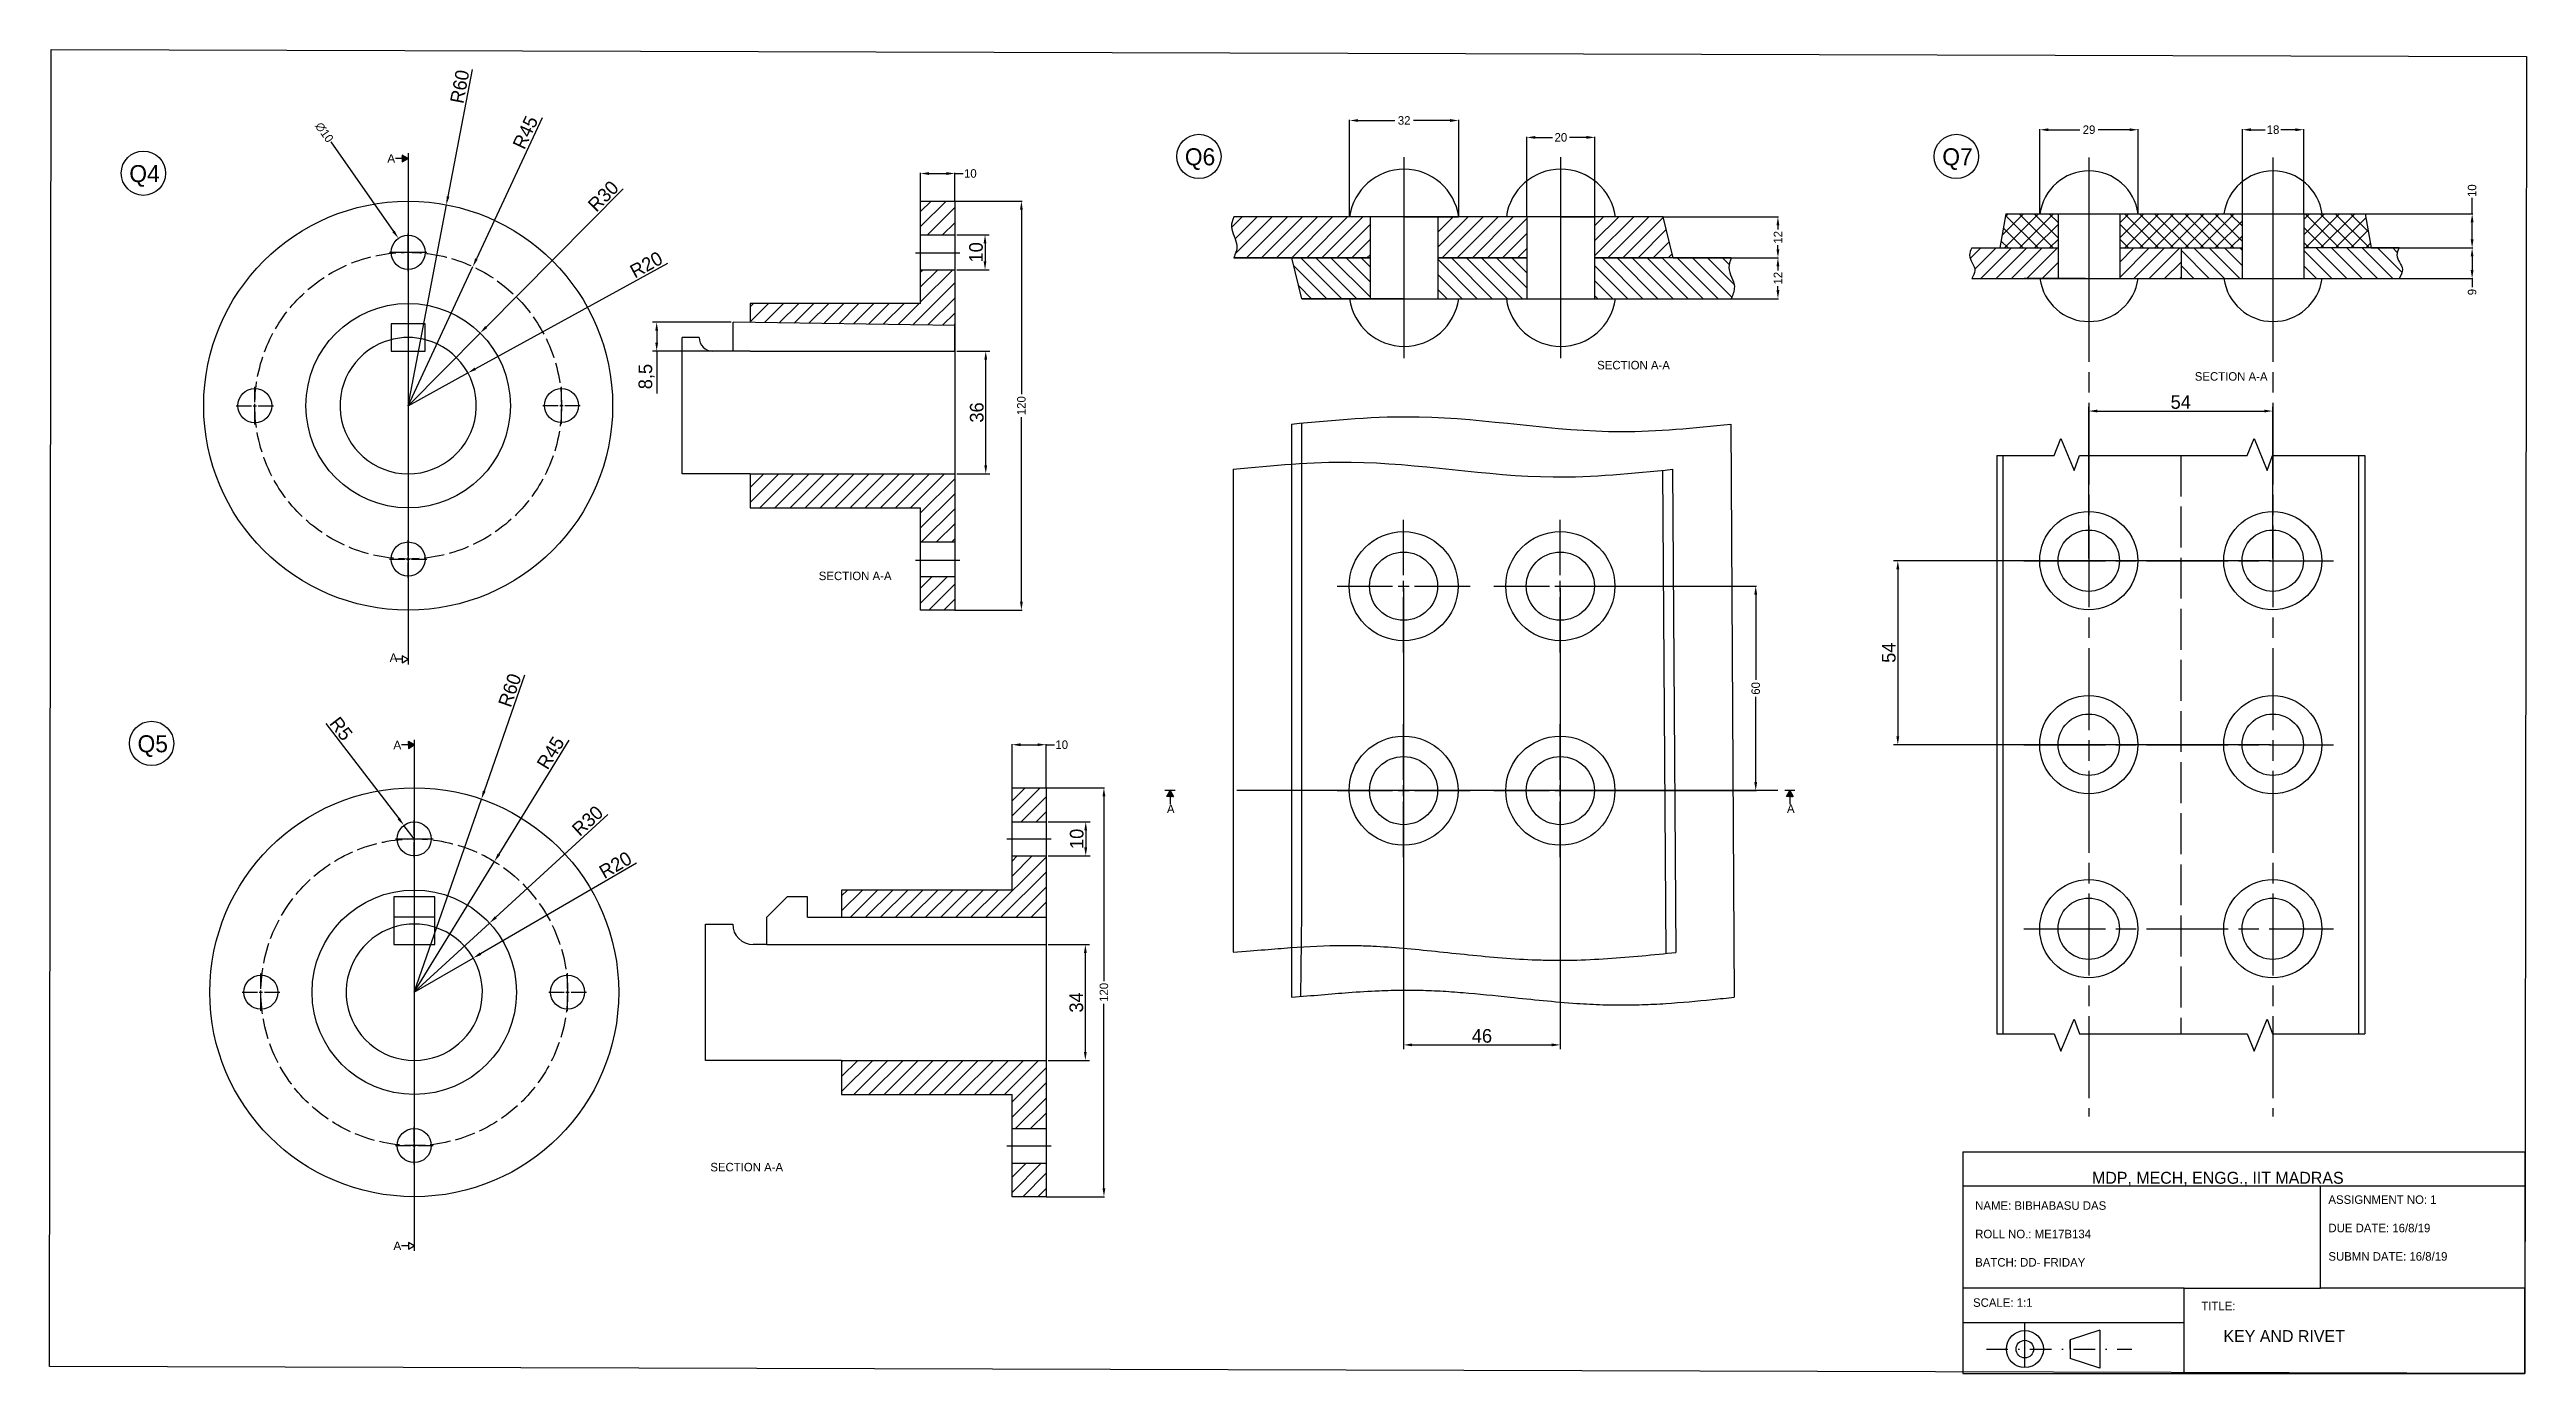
# Model space of a CAD drawing. Header units: millimetres. Extents: x -2626 to 3046, y -440 to 1628.
# Drawn here: x -1895 to -1168, y 421 to 809 of the extents above; entities that cross this region are included whole.
import ezdxf

# ---------------------------------------------------------------- set-up
doc = ezdxf.new("R2010")
doc.units = ezdxf.units.MM
for name, pattern in [('ACAD_ISO02W100', [15, 12, -3]), ('ACAD_ISO08W100', [36, 24, -3, 6, -3]), ('CENTER', [50.8, 31.75, -6.35, 6.35, -6.35]), ('DASHDOT2', [12.7, 6.35, -3.175, 0, -3.175]), ('HIDDEN', [9.525, 6.35, -3.175])]:
    doc.linetypes.add(name, pattern=pattern)
doc.dimstyles.new('ISO-25', dxfattribs={"dimtxt": 4, "dimasz": 2.5, "dimexe": 1.25, "dimexo": 0.625, "dimtad": 1, "dimtxsty": 'Standard', "dimcen": 2.5, "dimadec": 0, "dimazin": 0, "dimtfac": 1, "dimtmove": 0, "dimatfit": 3, "dimfxl": 1, "dimarcsym": 0})
doc.dimstyles.get("Standard").update_dxf_attribs({"dimtxt": 2.5, "dimasz": 2.5, "dimexe": 0.18, "dimexo": 0.0625, "dimtad": 0, "dimdec": 0, "dimzin": 0, "dimdsep": 46, "dimtxsty": 'Standard', "dimcen": 2.5, "dimclrd": 3, "dimclre": 3, "dimclrt": 4, "dimadec": 0, "dimazin": 0, "dimtfac": 1, "dimtdec": 0, "dimtofl": 0, "dimtmove": 0, "dimatfit": 3, "dimfxl": 1, "dimtolj": 1, "dimtzin": 0, "dimarcsym": 0})

msp = doc.modelspace()

# ---------------------------------------------------------------- texts
for s, p in [('SECTION A-A', (-1440.371, 715.281)), ('SECTION A-A', (-1264.972, 711.97)), ('SECTION A-A', (-1668.812, 653.446)), ('A', (-1794.743, 629.45)), ('A', (-1566.626, 585.094)), ('A', (-1384.656, 585.149)), ('SECTION A-A', (-1700.638, 479.952))]:
    msp.add_text(s, height=2.5).set_placement(p)
at = {"attachment_point": 1}
for s, width, gutter_width, heights, insert, char_height in [('{\\fArial|b0|i0|c0|p34;A}', 3.05421, 1, [2.635], (-1795.456, 778.426), 2.5), ('{\\fArial|b0|i0|c0|p34;A}', 3.05421, 1, [2.635], (-1793.667, 606.306), 2.5), ('MDP, MECH, ENGG., IIT MADRAS', 102.78584, 12.5, [0], (-1295.133, 479.822), 3.5), ('ASSIGNMENT NO: 1\\P\\PDUE DATE: 16/8/19\\P\\PSUBMN DATE: 16/8/19', 53.77146, 12.5, [0], (-1225.759, 472.918), 2.5), ('NAME: BIBHABASU DAS\\P\\PROLL NO.: ME17B134\\P\\PBATCH: DD- FRIDAY', 84.14448, 12.5, [0], (-1329.422, 471.175), 2.5), ('{\\fArial|b0|i0|c0|p34;A}', 3.05421, 1, [2.635], (-1793.667, 459.344), 2.5), ('SCALE: 1:1', 33.67892, 12.5, [0], (-1330.049, 442.705), 2.5), ('TITLE:\\P      \\P       {\\H1.4x;KEY AND RIVET}', 83.71223, 12.5, [0], (-1263.05, 441.704), 2.5)]:
    msp.add_mtext_dynamic_manual_height_columns(s, width=width, gutter_width=gutter_width, heights=heights, dxfattribs=dict(at, insert=insert, char_height=char_height))
at = {"color": 0, "char_height": 5, "attachment_point": 1}
for s, insert in [('Q6', (-1561.372, 780.17)), ('Q7', (-1339.073, 780.17)), ('Q4', (-1871.154, 775.236)), ('Q5', (-1868.737, 607.928))]:
    msp.add_mtext_dynamic_manual_height_columns(s, width=7.69771, gutter_width=1, heights=[0.219], dxfattribs=dict(at, insert=insert))

# ---------------------------------------------------------------- blocks, each defined once
blk = doc.blocks.new('*U319')
at = {"color": 0, "linetype": 'CENTER', "ltscale": 5, "transparency": 16777216}
blk.add_line((0, -25.6), (0, 25.6), dxfattribs=at)
blk = doc.blocks.new('*U320')
at = {"color": 0, "linetype": 'CENTER', "ltscale": 5, "transparency": 16777216}
blk.add_line((0, -25.6), (0, 25.6), dxfattribs=at)
blk = doc.blocks.new('*U321')
at = {"color": 0, "linetype": 'CENTER', "ltscale": 5, "transparency": 16777216}
for p, q in [((0, 3.2), (0, 19.5)), ((-19.5, 0), (-3.2, 0)), ((3.2, 0), (19.5, 0)), ((0, -19.5), (0, -3.2))]:
    blk.add_line(p, q, dxfattribs=at)
at = {"color": 0, "linetype": 'Continuous', "ltscale": 5, "transparency": 16777216}
for p, q in [((-1.6, 0), (1.6, 0)), ((0, -1.6), (0, 1.6))]:
    blk.add_line(p, q, dxfattribs=at)
blk = doc.blocks.new('*U322')
at = {"color": 0, "linetype": 'CENTER', "ltscale": 5, "transparency": 16777216}
for p, q in [((0, 3.2), (0, 19.5)), ((-19.5, 0), (-3.2, 0)), ((3.2, 0), (19.5, 0)), ((0, -19.5), (0, -3.2))]:
    blk.add_line(p, q, dxfattribs=at)
at = {"color": 0, "linetype": 'Continuous', "ltscale": 5, "transparency": 16777216}
for p, q in [((-1.6, 0), (1.6, 0)), ((0, -1.6), (0, 1.6))]:
    blk.add_line(p, q, dxfattribs=at)
blk = doc.blocks.new('*U323')
at = {"color": 0, "linetype": 'CENTER', "ltscale": 5, "transparency": 16777216}
for p, q in [((0, 3.2), (0, 19.5)), ((-19.5, 0), (-3.2, 0)), ((3.2, 0), (19.5, 0)), ((0, -19.5), (0, -3.2))]:
    blk.add_line(p, q, dxfattribs=at)
at = {"color": 0, "linetype": 'Continuous', "ltscale": 5, "transparency": 16777216}
for p, q in [((-1.6, 0), (1.6, 0)), ((0, -1.6), (0, 1.6))]:
    blk.add_line(p, q, dxfattribs=at)
blk = doc.blocks.new('*U324')
at = {"color": 0, "linetype": 'CENTER', "ltscale": 5, "transparency": 16777216}
for p, q in [((0, 3.2), (0, 19.5)), ((-19.5, 0), (-3.2, 0)), ((3.2, 0), (19.5, 0)), ((0, -19.5), (0, -3.2))]:
    blk.add_line(p, q, dxfattribs=at)
at = {"color": 0, "linetype": 'Continuous', "ltscale": 5, "transparency": 16777216}
for p, q in [((-1.6, 0), (1.6, 0)), ((0, -1.6), (0, 1.6))]:
    blk.add_line(p, q, dxfattribs=at)
blk = doc.blocks.new('*U325')
at = {"color": 0, "linetype": 'CENTER', "ltscale": 5, "transparency": 16777216}
blk.add_line((0, -29.5), (0, 29.5), dxfattribs=at)
blk = doc.blocks.new('*U326')
at = {"color": 0, "linetype": 'CENTER', "ltscale": 5, "transparency": 16777216}
blk.add_line((0, -29.5), (0, 29.5), dxfattribs=at)
blk = doc.blocks.new('*D360')
at = {"color": 3, "lineweight": -2, "transparency": 16777216}
for p, q in [((-1183.58, 760.93), (-1183.58, 765.65)), ((-1214.95, 760.93), (-1183.4, 760.93)), ((-1183.58, 753.43), (-1183.58, 758.43)), ((-1213.18, 750.93), (-1183.4, 750.93))]:
    blk.add_line(p, q, dxfattribs=at)
at = {"color": 3, "transparency": 16777216}
for points in [[(-1184, 758.43), (-1183.16, 758.43), (-1183.58, 760.93)], [(-1184, 753.43), (-1183.16, 753.43), (-1183.58, 750.93)]]:
    blk.add_solid(points, dxfattribs=at)
at = {"layer": 'Defpoints', "color": 0, "transparency": 16777216}
for p in [(-1215.01, 760.93), (-1213.24, 750.93), (-1183.58, 750.93)]:
    blk.add_point(p, dxfattribs=at)
at = {"color": 4, "transparency": 16777216, "insert": (-1183.58, 767.73), "char_height": 2.5, "attachment_point": 5, "rotation": 90}
blk.add_mtext('\\A1;10', dxfattribs=at)
blk = doc.blocks.new('*D361')
at = {"color": 3, "lineweight": -2, "transparency": 16777216}
for p, q in [((-1211.19, 750.93), (-1183.4, 750.93)), ((-1210.04, 741.93), (-1183.4, 741.93)), ((-1183.58, 748.43), (-1183.58, 744.43)), ((-1183.58, 741.93), (-1183.58, 739.43))]:
    blk.add_line(p, q, dxfattribs=at)
at = {"color": 3, "transparency": 16777216}
for points in [[(-1184, 748.43), (-1183.16, 748.43), (-1183.58, 750.93)], [(-1184, 744.43), (-1183.16, 744.43), (-1183.58, 741.93)]]:
    blk.add_solid(points, dxfattribs=at)
at = {"layer": 'Defpoints', "color": 0, "transparency": 16777216}
for p in [(-1211.25, 750.93), (-1210.1, 741.93), (-1183.58, 741.93)]:
    blk.add_point(p, dxfattribs=at)
at = {"color": 4, "transparency": 16777216, "insert": (-1183.58, 737.97), "char_height": 2.5, "attachment_point": 5, "rotation": 90}
blk.add_mtext('\\A1;9', dxfattribs=at)
blk = doc.blocks.new('*D362')
at = {"color": 3, "lineweight": -2, "transparency": 16777216}
for p, q in [((-1310.41, 761), (-1310.41, 785.79)), ((-1307.91, 785.61), (-1298.72, 785.61)), ((-1284.11, 785.61), (-1293.3, 785.61)), ((-1281.61, 761), (-1281.61, 785.79))]:
    blk.add_line(p, q, dxfattribs=at)
at = {"color": 3, "transparency": 16777216}
for points in [[(-1307.91, 786.03), (-1307.91, 785.19), (-1310.41, 785.61)], [(-1284.11, 786.03), (-1284.11, 785.19), (-1281.61, 785.61)]]:
    blk.add_solid(points, dxfattribs=at)
at = {"layer": 'Defpoints', "color": 0, "transparency": 16777216}
for p in [(-1281.61, 785.61), (-1310.41, 760.93), (-1281.61, 760.93)]:
    blk.add_point(p, dxfattribs=at)
at = {"color": 4, "transparency": 16777216, "insert": (-1296.01, 785.61), "char_height": 2.5, "attachment_point": 5}
blk.add_mtext('\\A1;29', dxfattribs=at)
blk = doc.blocks.new('*D363')
at = {"color": 3, "lineweight": -2, "transparency": 16777216}
for p, q in [((-1251.01, 761), (-1251.01, 785.79)), ((-1248.51, 785.61), (-1244.3, 785.61)), ((-1235.51, 785.61), (-1239.72, 785.61)), ((-1233.01, 761), (-1233.01, 785.79))]:
    blk.add_line(p, q, dxfattribs=at)
at = {"color": 3, "transparency": 16777216}
for points in [[(-1248.51, 786.03), (-1248.51, 785.19), (-1251.01, 785.61)], [(-1235.51, 786.03), (-1235.51, 785.19), (-1233.01, 785.61)]]:
    blk.add_solid(points, dxfattribs=at)
at = {"layer": 'Defpoints', "color": 0, "transparency": 16777216}
for p in [(-1233.01, 785.61), (-1251.01, 760.93), (-1233.01, 760.93)]:
    blk.add_point(p, dxfattribs=at)
at = {"color": 4, "transparency": 16777216, "insert": (-1242.01, 785.61), "char_height": 2.5, "attachment_point": 5}
blk.add_mtext('\\A1;18', dxfattribs=at)
blk = doc.blocks.new('*D365')
at = {"color": 3, "lineweight": -2, "transparency": 16777216}
for p, q in [((-1451.12, 651.68), (-1393.65, 651.68)), ((-1393.83, 649.18), (-1393.83, 624.18)), ((-1393.83, 594.18), (-1393.83, 619.18)), ((-1451.12, 591.68), (-1393.65, 591.68))]:
    blk.add_line(p, q, dxfattribs=at)
at = {"color": 3, "transparency": 16777216}
for points in [[(-1394.25, 649.18), (-1393.41, 649.18), (-1393.83, 651.68)], [(-1394.25, 594.18), (-1393.41, 594.18), (-1393.83, 591.68)]]:
    blk.add_solid(points, dxfattribs=at)
at = {"layer": 'Defpoints', "color": 0, "transparency": 16777216}
for p in [(-1451.18, 651.68), (-1451.18, 591.68), (-1393.83, 591.68)]:
    blk.add_point(p, dxfattribs=at)
at = {"transparency": 16777216, "insert": (-1393.83, 621.68), "char_height": 2.5, "attachment_point": 5, "rotation": 90}
blk.add_mtext('\\A1;60', dxfattribs=at)
blk = doc.blocks.new('*D366')
at = {"color": 3, "lineweight": -2, "transparency": 16777216}
for p, q in [((-1420.95, 760.04), (-1387.13, 760.04)), ((-1387.31, 757.54), (-1387.31, 756.33)), ((-1387.31, 750.54), (-1387.31, 751.75)), ((-1418.03, 748.04), (-1387.13, 748.04))]:
    blk.add_line(p, q, dxfattribs=at)
at = {"color": 3, "transparency": 16777216}
for points in [[(-1387.73, 757.54), (-1386.9, 757.54), (-1387.31, 760.04)], [(-1387.73, 750.54), (-1386.9, 750.54), (-1387.31, 748.04)]]:
    blk.add_solid(points, dxfattribs=at)
at = {"layer": 'Defpoints', "color": 0, "transparency": 16777216}
for p in [(-1421.01, 760.04), (-1418.09, 748.04), (-1387.31, 748.04)]:
    blk.add_point(p, dxfattribs=at)
at = {"color": 4, "transparency": 16777216, "insert": (-1387.31, 754.04), "char_height": 2.5, "attachment_point": 5, "rotation": 90}
blk.add_mtext('\\A1;12', dxfattribs=at)
blk = doc.blocks.new('*D367')
at = {"color": 3, "lineweight": -2, "transparency": 16777216}
for p, q in [((-1402.59, 748.04), (-1387.13, 748.04)), ((-1387.31, 745.54), (-1387.31, 744.33)), ((-1402.59, 736.04), (-1387.13, 736.04)), ((-1387.31, 738.54), (-1387.31, 739.75))]:
    blk.add_line(p, q, dxfattribs=at)
at = {"color": 3, "transparency": 16777216}
for points in [[(-1387.73, 745.54), (-1386.9, 745.54), (-1387.31, 748.04)], [(-1387.73, 738.54), (-1386.9, 738.54), (-1387.31, 736.04)]]:
    blk.add_solid(points, dxfattribs=at)
at = {"layer": 'Defpoints', "color": 0, "transparency": 16777216}
for p in [(-1402.65, 748.04), (-1387.31, 748.04), (-1402.65, 736.04)]:
    blk.add_point(p, dxfattribs=at)
at = {"color": 4, "transparency": 16777216, "insert": (-1387.31, 742.04), "char_height": 2.5, "attachment_point": 5, "rotation": 90}
blk.add_mtext('\\A1;12', dxfattribs=at)
blk = doc.blocks.new('*D368')
at = {"color": 3, "lineweight": -2, "transparency": 16777216}
for p, q in [((-1513.01, 760.1), (-1513.01, 788.5)), ((-1510.51, 788.32), (-1499.72, 788.32)), ((-1483.51, 788.32), (-1494.3, 788.32)), ((-1481.01, 760.1), (-1481.01, 788.5))]:
    blk.add_line(p, q, dxfattribs=at)
at = {"color": 3, "transparency": 16777216}
for points in [[(-1510.51, 788.74), (-1510.51, 787.9), (-1513.01, 788.32)], [(-1483.51, 788.74), (-1483.51, 787.9), (-1481.01, 788.32)]]:
    blk.add_solid(points, dxfattribs=at)
at = {"layer": 'Defpoints', "color": 0, "transparency": 16777216}
for p in [(-1481.01, 788.32), (-1513.01, 760.04), (-1481.01, 760.04)]:
    blk.add_point(p, dxfattribs=at)
at = {"color": 4, "transparency": 16777216, "insert": (-1497.01, 788.32), "char_height": 2.5, "attachment_point": 5}
blk.add_mtext('\\A1;32', dxfattribs=at)
blk = doc.blocks.new('*D369')
at = {"color": 3, "lineweight": -2, "transparency": 16777216}
for p, q in [((-1461.01, 760.1), (-1461.01, 783.54)), ((-1458.51, 783.36), (-1453.51, 783.36)), ((-1443.51, 783.36), (-1448.51, 783.36)), ((-1441.01, 760.1), (-1441.01, 783.54))]:
    blk.add_line(p, q, dxfattribs=at)
at = {"color": 3, "transparency": 16777216}
for points in [[(-1458.51, 783.78), (-1458.51, 782.94), (-1461.01, 783.36)], [(-1443.51, 783.78), (-1443.51, 782.94), (-1441.01, 783.36)]]:
    blk.add_solid(points, dxfattribs=at)
at = {"layer": 'Defpoints', "color": 0, "transparency": 16777216}
for p in [(-1441.01, 783.36), (-1461.01, 760.04), (-1441.01, 760.04)]:
    blk.add_point(p, dxfattribs=at)
at = {"color": 4, "transparency": 16777216, "insert": (-1451.01, 783.36), "char_height": 2.5, "attachment_point": 5}
blk.add_mtext('\\A1;20', dxfattribs=at)
blk = doc.blocks.new('*U281')
at = {"color": 0, "linetype": 'CENTER', "ltscale": 5, "transparency": 16777216}
blk.add_line((-6.5, 0), (6.5, 0), dxfattribs=at)
blk = doc.blocks.new('*U283')
at = {"color": 0, "linetype": 'CENTER', "ltscale": 5, "transparency": 16777216}
for p, q in [((-5.5, 0), (-1, 0)), ((0, 1), (0, 5.5)), ((1, 0), (5.5, 0)), ((0, -5.5), (0, -1))]:
    blk.add_line(p, q, dxfattribs=at)
at = {"color": 0, "linetype": 'Continuous', "ltscale": 5, "transparency": 16777216}
for p, q in [((-0.5, 0), (0.5, 0)), ((0, -0.5), (0, 0.5))]:
    blk.add_line(p, q, dxfattribs=at)
blk = doc.blocks.new('*U284')
at = {"color": 0, "linetype": 'CENTER', "ltscale": 5, "transparency": 16777216}
for p, q in [((-5.5, 0), (-1, 0)), ((0, 1), (0, 5.5)), ((1, 0), (5.5, 0)), ((0, -5.5), (0, -1))]:
    blk.add_line(p, q, dxfattribs=at)
at = {"color": 0, "linetype": 'Continuous', "ltscale": 5, "transparency": 16777216}
for p, q in [((-0.5, 0), (0.5, 0)), ((0, -0.5), (0, 0.5))]:
    blk.add_line(p, q, dxfattribs=at)
blk = doc.blocks.new('*U285')
at = {"color": 0, "linetype": 'CENTER', "ltscale": 5, "transparency": 16777216}
for p, q in [((-5.5, 0), (-1, 0)), ((0, 1), (0, 5.5)), ((1, 0), (5.5, 0)), ((0, -5.5), (0, -1))]:
    blk.add_line(p, q, dxfattribs=at)
at = {"color": 0, "linetype": 'Continuous', "ltscale": 5, "transparency": 16777216}
for p, q in [((-0.5, 0), (0.5, 0)), ((0, -0.5), (0, 0.5))]:
    blk.add_line(p, q, dxfattribs=at)
blk = doc.blocks.new('*U286')
at = {"color": 0, "linetype": 'CENTER', "ltscale": 5, "transparency": 16777216}
for p, q in [((-5.5, 0), (-1, 0)), ((0, 1), (0, 5.5)), ((1, 0), (5.5, 0)), ((0, -5.5), (0, -1))]:
    blk.add_line(p, q, dxfattribs=at)
at = {"color": 0, "linetype": 'Continuous', "ltscale": 5, "transparency": 16777216}
for p, q in [((-0.5, 0), (0.5, 0)), ((0, -0.5), (0, 0.5))]:
    blk.add_line(p, q, dxfattribs=at)
blk = doc.blocks.new('*U287')
at = {"color": 0, "linetype": 'CENTER', "ltscale": 5, "transparency": 16777216}
blk.add_line((-6.5, 0), (6.5, 0), dxfattribs=at)
blk = doc.blocks.new('*U288')
at = {"color": 0, "linetype": 'CENTER', "ltscale": 5, "transparency": 16777216}
for p, q in [((-5.5, 0), (-1, 0)), ((0, 1), (0, 5.5)), ((1, 0), (5.5, 0)), ((0, -5.5), (0, -1))]:
    blk.add_line(p, q, dxfattribs=at)
at = {"color": 0, "linetype": 'Continuous', "ltscale": 5, "transparency": 16777216}
for p, q in [((-0.5, 0), (0.5, 0)), ((0, -0.5), (0, 0.5))]:
    blk.add_line(p, q, dxfattribs=at)
blk = doc.blocks.new('*U289')
at = {"color": 0, "linetype": 'CENTER', "ltscale": 5, "transparency": 16777216}
for p, q in [((-5.5, 0), (-1, 0)), ((0, 1), (0, 5.5)), ((1, 0), (5.5, 0)), ((0, -5.5), (0, -1))]:
    blk.add_line(p, q, dxfattribs=at)
at = {"color": 0, "linetype": 'Continuous', "ltscale": 5, "transparency": 16777216}
for p, q in [((-0.5, 0), (0.5, 0)), ((0, -0.5), (0, 0.5))]:
    blk.add_line(p, q, dxfattribs=at)
blk = doc.blocks.new('*U290')
at = {"color": 0, "linetype": 'CENTER', "ltscale": 5, "transparency": 16777216}
for p, q in [((-5.5, 0), (-1, 0)), ((0, 1), (0, 5.5)), ((1, 0), (5.5, 0)), ((0, -5.5), (0, -1))]:
    blk.add_line(p, q, dxfattribs=at)
at = {"color": 0, "linetype": 'Continuous', "ltscale": 5, "transparency": 16777216}
for p, q in [((-0.5, 0), (0.5, 0)), ((0, -0.5), (0, 0.5))]:
    blk.add_line(p, q, dxfattribs=at)
blk = doc.blocks.new('*U293')
at = {"color": 0, "linetype": 'CENTER', "ltscale": 5, "transparency": 16777216}
for p, q in [((-5.5, 0), (-1, 0)), ((0, 1), (0, 5.5)), ((1, 0), (5.5, 0)), ((0, -5.5), (0, -1))]:
    blk.add_line(p, q, dxfattribs=at)
at = {"color": 0, "linetype": 'Continuous', "ltscale": 5, "transparency": 16777216}
for p, q in [((-0.5, 0), (0.5, 0)), ((0, -0.5), (0, 0.5))]:
    blk.add_line(p, q, dxfattribs=at)
blk = doc.blocks.new('*U294')
at = {"color": 0, "linetype": 'CENTER', "ltscale": 5, "transparency": 16777216}
blk.add_line((-6.5, 0), (6.5, 0), dxfattribs=at)
blk = doc.blocks.new('*U295')
at = {"color": 0, "linetype": 'CENTER', "ltscale": 5, "transparency": 16777216}
blk.add_line((-6.5, 0), (6.5, 0), dxfattribs=at)
blk = doc.blocks.new('*D386')
at = {"color": 3, "lineweight": -2, "transparency": 16777216}
for p, q in [((-1812.02, 782.11), (-1793.61, 755.79)), ((-1791.82, 749.64), (-1786.82, 749.64)), ((-1789.32, 747.14), (-1789.32, 752.14))]:
    blk.add_line(p, q, dxfattribs=at)
at = {"color": 3, "transparency": 16777216}
blk.add_solid([(-1793.27, 756.02), (-1793.95, 755.55), (-1792.18, 753.74)], dxfattribs=at)
at = {"layer": 'Defpoints', "color": 0, "transparency": 16777216}
for p in [(-1792.18, 753.74), (-1786.45, 745.54)]:
    blk.add_point(p, dxfattribs=at)
at = {"transparency": 16777216, "insert": (-1813.93, 784.84), "char_height": 2.5, "attachment_point": 5, "rotation": 304.95508}
blk.add_mtext('\\A1;∅10', dxfattribs=at)
blk = doc.blocks.new('*D391')
at = {"color": 3, "lineweight": -2, "transparency": 16777216}
for p, q in [((-1628.85, 764.64), (-1609.16, 764.64)), ((-1609.34, 762.14), (-1609.34, 707.97)), ((-1609.34, 647.14), (-1609.34, 701.31)), ((-1628.85, 644.64), (-1609.16, 644.64))]:
    blk.add_line(p, q, dxfattribs=at)
at = {"color": 3, "transparency": 16777216}
for points in [[(-1609.76, 762.14), (-1608.93, 762.14), (-1609.34, 764.64)], [(-1609.76, 647.14), (-1608.93, 647.14), (-1609.34, 644.64)]]:
    blk.add_solid(points, dxfattribs=at)
at = {"layer": 'Defpoints', "color": 0, "transparency": 16777216}
for p in [(-1628.92, 764.64), (-1628.92, 644.64), (-1609.34, 644.64)]:
    blk.add_point(p, dxfattribs=at)
at = {"transparency": 16777216, "insert": (-1609.34, 704.64), "char_height": 2.5, "attachment_point": 5, "rotation": 90}
blk.add_mtext('\\A1;120', dxfattribs=at)
blk = doc.blocks.new('*D392')
at = {"color": 3, "lineweight": -2, "transparency": 16777216}
for p, q in [((-1638.92, 764.7), (-1638.92, 772.94)), ((-1636.42, 772.76), (-1631.42, 772.76)), ((-1628.92, 764.7), (-1628.92, 772.94)), ((-1628.92, 772.76), (-1626.42, 772.76))]:
    blk.add_line(p, q, dxfattribs=at)
at = {"color": 3, "transparency": 16777216}
for points in [[(-1636.42, 773.18), (-1636.42, 772.34), (-1638.92, 772.76)], [(-1631.42, 773.18), (-1631.42, 772.34), (-1628.92, 772.76)]]:
    blk.add_solid(points, dxfattribs=at)
at = {"layer": 'Defpoints', "color": 0, "transparency": 16777216}
for p in [(-1628.92, 772.76), (-1638.92, 764.64), (-1628.92, 764.64)]:
    blk.add_point(p, dxfattribs=at)
at = {"transparency": 16777216, "insert": (-1624.33, 772.76), "char_height": 2.5, "attachment_point": 5}
blk.add_mtext('\\A1;10', dxfattribs=at)
blk = doc.blocks.new('*D393')
at = {"color": 3, "lineweight": -2, "transparency": 16777216}
for p, q in [((-1602.03, 592.52), (-1584.94, 592.52)), ((-1585.12, 590.02), (-1585.12, 535.81)), ((-1585.12, 475.02), (-1585.12, 529.14)), ((-1602.03, 472.52), (-1584.94, 472.52))]:
    blk.add_line(p, q, dxfattribs=at)
at = {"color": 3, "transparency": 16777216}
for points in [[(-1585.54, 590.02), (-1584.71, 590.02), (-1585.12, 592.52)], [(-1585.54, 475.02), (-1584.71, 475.02), (-1585.12, 472.52)]]:
    blk.add_solid(points, dxfattribs=at)
at = {"layer": 'Defpoints', "color": 0, "transparency": 16777216}
for p in [(-1602.1, 592.52), (-1602.1, 472.52), (-1585.12, 472.52)]:
    blk.add_point(p, dxfattribs=at)
at = {"transparency": 16777216, "insert": (-1585.12, 532.47), "char_height": 2.5, "attachment_point": 5, "rotation": 90}
blk.add_mtext('\\A1;120', dxfattribs=at)
blk = doc.blocks.new('*D394')
at = {"color": 3, "lineweight": -2, "transparency": 16777216}
for p, q in [((-1612.1, 592.58), (-1612.1, 605.33)), ((-1609.6, 605.15), (-1604.6, 605.15)), ((-1602.1, 592.58), (-1602.1, 605.33)), ((-1602.1, 605.15), (-1599.6, 605.15))]:
    blk.add_line(p, q, dxfattribs=at)
at = {"color": 3, "transparency": 16777216}
for points in [[(-1609.6, 605.57), (-1609.6, 604.74), (-1612.1, 605.15)], [(-1604.6, 605.57), (-1604.6, 604.74), (-1602.1, 605.15)]]:
    blk.add_solid(points, dxfattribs=at)
at = {"layer": 'Defpoints', "color": 0, "transparency": 16777216}
for p in [(-1602.1, 605.15), (-1612.1, 592.52), (-1602.1, 592.52)]:
    blk.add_point(p, dxfattribs=at)
at = {"transparency": 16777216, "insert": (-1597.51, 605.15), "char_height": 2.5, "attachment_point": 5}
blk.add_mtext('\\A1;10', dxfattribs=at)
blk = doc.blocks.new('*D436')
at = {"color": 0, "lineweight": -2, "transparency": 16777216}
for p, q in [((-1713.23, 746.4), (-1769.59, 715.46)), ((-1789.32, 704.64), (-1771.78, 714.26))]:
    blk.add_line(p, q, dxfattribs=at)
at = {"color": 0, "transparency": 16777216}
blk.add_solid([(-1769.79, 715.83), (-1769.39, 715.1), (-1771.78, 714.26)], dxfattribs=at)
at = {"layer": 'Defpoints', "color": 0, "transparency": 16777216}
for p in [(-1771.78, 714.26), (-1789.32, 704.64)]:
    blk.add_point(p, dxfattribs=at)
at = {"color": 0, "transparency": 16777216, "insert": (-1719.43, 745.99), "char_height": 4, "attachment_point": 5, "rotation": 28.75921}
blk.add_mtext('R20', dxfattribs=at)
blk = doc.blocks.new('*D437')
at = {"color": 0, "lineweight": -2, "transparency": 16777216}
for p, q in [((-1726.23, 768.26), (-1766.43, 727.72)), ((-1789.32, 704.64), (-1768.19, 725.94))]:
    blk.add_line(p, q, dxfattribs=at)
at = {"color": 0, "transparency": 16777216}
blk.add_solid([(-1766.73, 728.01), (-1766.14, 727.42), (-1768.19, 725.94)], dxfattribs=at)
at = {"layer": 'Defpoints', "color": 0, "transparency": 16777216}
for p in [(-1768.19, 725.94), (-1789.32, 704.64)]:
    blk.add_point(p, dxfattribs=at)
at = {"color": 0, "transparency": 16777216, "insert": (-1732.05, 766.12), "char_height": 4, "attachment_point": 5, "rotation": 45.24268}
blk.add_mtext('R30', dxfattribs=at)
blk = doc.blocks.new('*D438')
at = {"color": 0, "lineweight": -2, "transparency": 16777216}
for p, q in [((-1750.03, 789.11), (-1769.29, 747.71)), ((-1789.32, 704.64), (-1770.34, 745.44))]:
    blk.add_line(p, q, dxfattribs=at)
at = {"color": 0, "transparency": 16777216}
blk.add_solid([(-1769.66, 747.88), (-1768.91, 747.53), (-1770.34, 745.44)], dxfattribs=at)
at = {"layer": 'Defpoints', "color": 0, "transparency": 16777216}
for p in [(-1770.34, 745.44), (-1789.32, 704.64)]:
    blk.add_point(p, dxfattribs=at)
at = {"color": 0, "transparency": 16777216, "insert": (-1754.92, 784.82), "char_height": 4, "attachment_point": 5, "rotation": 65.05917}
blk.add_mtext('R45', dxfattribs=at)
blk = doc.blocks.new('*D439')
at = {"color": 0, "lineweight": -2, "transparency": 16777216}
for p, q in [((-1770.54, 803.3), (-1777.63, 766.04)), ((-1789.32, 704.64), (-1778.1, 763.58))]:
    blk.add_line(p, q, dxfattribs=at)
at = {"color": 0, "transparency": 16777216}
blk.add_solid([(-1778.04, 766.11), (-1777.22, 765.96), (-1778.1, 763.58)], dxfattribs=at)
at = {"layer": 'Defpoints', "color": 0, "transparency": 16777216}
for p in [(-1778.1, 763.58), (-1789.32, 704.64)]:
    blk.add_point(p, dxfattribs=at)
at = {"color": 0, "transparency": 16777216, "insert": (-1774.17, 798.26), "char_height": 4, "attachment_point": 5, "rotation": 79.22224}
blk.add_mtext('R60', dxfattribs=at)
blk = doc.blocks.new('*D440')
at = {"color": 0, "lineweight": -2, "transparency": 16777216}
for p, q in [((-1628.29, 754.76), (-1618.77, 754.76)), ((-1620.02, 752.26), (-1620.02, 747.02)), ((-1628.29, 744.52), (-1618.77, 744.52))]:
    blk.add_line(p, q, dxfattribs=at)
at = {"color": 0, "transparency": 16777216}
for points in [[(-1620.44, 752.26), (-1619.61, 752.26), (-1620.02, 754.76)], [(-1620.44, 747.02), (-1619.61, 747.02), (-1620.02, 744.52)]]:
    blk.add_solid(points, dxfattribs=at)
at = {"layer": 'Defpoints', "color": 0, "transparency": 16777216}
for p in [(-1628.92, 754.76), (-1628.92, 744.52), (-1620.02, 744.52)]:
    blk.add_point(p, dxfattribs=at)
at = {"color": 0, "transparency": 16777216, "insert": (-1622.65, 749.64), "char_height": 4, "attachment_point": 5, "rotation": 90}
blk.add_mtext('10', dxfattribs=at)
blk = doc.blocks.new('*D441')
at = {"color": 0, "lineweight": -2, "transparency": 16777216}
for p, q in [((-1628.29, 720.64), (-1618.56, 720.64)), ((-1619.81, 687.14), (-1619.81, 718.14)), ((-1628.29, 684.64), (-1618.56, 684.64))]:
    blk.add_line(p, q, dxfattribs=at)
at = {"color": 0, "transparency": 16777216}
for points in [[(-1620.22, 718.14), (-1619.39, 718.14), (-1619.81, 720.64)], [(-1620.22, 687.14), (-1619.39, 687.14), (-1619.81, 684.64)]]:
    blk.add_solid(points, dxfattribs=at)
at = {"layer": 'Defpoints', "color": 0, "transparency": 16777216}
for p in [(-1628.92, 720.64), (-1619.81, 720.64), (-1628.92, 684.64)]:
    blk.add_point(p, dxfattribs=at)
at = {"color": 0, "transparency": 16777216, "insert": (-1622.43, 702.64), "char_height": 4, "attachment_point": 5, "rotation": 90}
blk.add_mtext('36', dxfattribs=at)
blk = doc.blocks.new('*D442')
at = {"color": 0, "lineweight": -2, "transparency": 16777216}
for p, q in [((-1694.54, 729.14), (-1717.63, 729.14)), ((-1694.54, 720.64), (-1717.63, 720.64)), ((-1716.38, 726.64), (-1716.38, 723.14)), ((-1716.38, 720.64), (-1716.38, 708.22))]:
    blk.add_line(p, q, dxfattribs=at)
at = {"color": 0, "transparency": 16777216}
for points in [[(-1716.8, 726.64), (-1715.96, 726.64), (-1716.38, 729.14)], [(-1716.8, 723.14), (-1715.96, 723.14), (-1716.38, 720.64)]]:
    blk.add_solid(points, dxfattribs=at)
at = {"layer": 'Defpoints', "color": 0, "transparency": 16777216}
for p in [(-1693.92, 729.14), (-1716.38, 720.64), (-1693.92, 720.64)]:
    blk.add_point(p, dxfattribs=at)
at = {"color": 0, "transparency": 16777216, "insert": (-1719.34, 713.18), "char_height": 4, "attachment_point": 5, "rotation": 90}
blk.add_mtext('8,5', dxfattribs=at)
blk = doc.blocks.new('*D443')
at = {"color": 0, "lineweight": -2, "transparency": 16777216}
for p, q in [((-1755.16, 625.59), (-1767, 591.55)), ((-1787.53, 532.52), (-1767.82, 589.19))]:
    blk.add_line(p, q, dxfattribs=at)
at = {"color": 0, "transparency": 16777216}
blk.add_solid([(-1767.39, 591.69), (-1766.6, 591.41), (-1767.82, 589.19)], dxfattribs=at)
at = {"layer": 'Defpoints', "color": 0, "transparency": 16777216}
for p in [(-1767.82, 589.19), (-1787.53, 532.52)]:
    blk.add_point(p, dxfattribs=at)
at = {"color": 0, "transparency": 16777216, "insert": (-1759.48, 621.14), "char_height": 4, "attachment_point": 5, "rotation": 70.82297}
blk.add_mtext('R60', dxfattribs=at)
blk = doc.blocks.new('*D444')
at = {"color": 0, "lineweight": -2, "transparency": 16777216}
for p, q in [((-1742.17, 606.46), (-1762.69, 573.01)), ((-1787.53, 532.52), (-1764, 570.88))]:
    blk.add_line(p, q, dxfattribs=at)
at = {"color": 0, "transparency": 16777216}
blk.add_solid([(-1763.04, 573.23), (-1762.33, 572.79), (-1764, 570.88)], dxfattribs=at)
at = {"layer": 'Defpoints', "color": 0, "transparency": 16777216}
for p in [(-1764, 570.88), (-1787.53, 532.52)]:
    blk.add_point(p, dxfattribs=at)
at = {"color": 0, "transparency": 16777216, "insert": (-1747.52, 602.75), "char_height": 4, "attachment_point": 5, "rotation": 58.47335}
blk.add_mtext('R45', dxfattribs=at)
blk = doc.blocks.new('*D445')
at = {"color": 0, "lineweight": -2, "transparency": 16777216}
for p, q in [((-1730.75, 584.69), (-1763.6, 554.51)), ((-1787.53, 532.52), (-1765.44, 552.82))]:
    blk.add_line(p, q, dxfattribs=at)
at = {"color": 0, "transparency": 16777216}
blk.add_solid([(-1763.88, 554.82), (-1763.32, 554.2), (-1765.44, 552.82)], dxfattribs=at)
at = {"layer": 'Defpoints', "color": 0, "transparency": 16777216}
for p in [(-1765.44, 552.82), (-1787.53, 532.52)]:
    blk.add_point(p, dxfattribs=at)
at = {"color": 0, "transparency": 16777216, "insert": (-1736.67, 582.82), "char_height": 4, "attachment_point": 5, "rotation": 42.58219}
blk.add_mtext('R30', dxfattribs=at)
blk = doc.blocks.new('*D446')
at = {"color": 0, "lineweight": -2, "transparency": 16777216}
for p, q in [((-1722.31, 570.4), (-1768.07, 543.82)), ((-1787.53, 532.52), (-1770.23, 542.56))]:
    blk.add_line(p, q, dxfattribs=at)
at = {"color": 0, "transparency": 16777216}
blk.add_solid([(-1768.28, 544.18), (-1767.86, 543.46), (-1770.23, 542.56)], dxfattribs=at)
at = {"layer": 'Defpoints', "color": 0, "transparency": 16777216}
for p in [(-1770.23, 542.56), (-1787.53, 532.52)]:
    blk.add_point(p, dxfattribs=at)
at = {"color": 0, "transparency": 16777216, "insert": (-1728.49, 569.85), "char_height": 4, "attachment_point": 5, "rotation": 30.1506}
blk.add_mtext('R20', dxfattribs=at)
blk = doc.blocks.new('*D447')
at = {"color": 0, "lineweight": -2, "transparency": 16777216}
for p, q in [((-1813.49, 611.39), (-1792.09, 583.47)), ((-1787.53, 577.52), (-1790.57, 581.49))]:
    blk.add_line(p, q, dxfattribs=at)
at = {"color": 0, "transparency": 16777216}
blk.add_solid([(-1791.76, 583.72), (-1792.42, 583.22), (-1790.57, 581.49)], dxfattribs=at)
at = {"layer": 'Defpoints', "color": 0, "transparency": 16777216}
for p in [(-1790.57, 581.49), (-1787.53, 577.52)]:
    blk.add_point(p, dxfattribs=at)
at = {"color": 0, "transparency": 16777216, "insert": (-1809, 609.85), "char_height": 4, "attachment_point": 5, "rotation": 307.47082}
blk.add_mtext('R5', dxfattribs=at)
blk = doc.blocks.new('*D448')
at = {"color": 0, "lineweight": -2, "transparency": 16777216}
for p, q in [((-1601.47, 582.52), (-1589.21, 582.52)), ((-1590.46, 580.02), (-1590.46, 575.02)), ((-1601.47, 572.52), (-1589.21, 572.52))]:
    blk.add_line(p, q, dxfattribs=at)
at = {"color": 0, "transparency": 16777216}
for points in [[(-1590.88, 580.02), (-1590.05, 580.02), (-1590.46, 582.52)], [(-1590.88, 575.02), (-1590.05, 575.02), (-1590.46, 572.52)]]:
    blk.add_solid(points, dxfattribs=at)
at = {"layer": 'Defpoints', "color": 0, "transparency": 16777216}
for p in [(-1602.1, 582.52), (-1602.1, 572.52), (-1590.46, 572.52)]:
    blk.add_point(p, dxfattribs=at)
at = {"color": 0, "transparency": 16777216, "insert": (-1593.09, 577.52), "char_height": 4, "attachment_point": 5, "rotation": 90}
blk.add_mtext('10', dxfattribs=at)
blk = doc.blocks.new('*D449')
at = {"color": 0, "lineweight": -2, "transparency": 16777216}
for p, q in [((-1601.47, 546.52), (-1589.33, 546.52)), ((-1590.58, 544.02), (-1590.58, 515.02)), ((-1601.47, 512.52), (-1589.33, 512.52))]:
    blk.add_line(p, q, dxfattribs=at)
at = {"color": 0, "transparency": 16777216}
for points in [[(-1590.99, 544.02), (-1590.16, 544.02), (-1590.58, 546.52)], [(-1590.99, 515.02), (-1590.16, 515.02), (-1590.58, 512.52)]]:
    blk.add_solid(points, dxfattribs=at)
at = {"layer": 'Defpoints', "color": 0, "transparency": 16777216}
for p in [(-1602.1, 546.52), (-1602.1, 512.52), (-1590.58, 512.52)]:
    blk.add_point(p, dxfattribs=at)
at = {"color": 0, "transparency": 16777216, "insert": (-1593.2, 529.52), "char_height": 4, "attachment_point": 5, "rotation": 90}
blk.add_mtext('34', dxfattribs=at)
blk = doc.blocks.new('*D455')
at = {"color": 0, "lineweight": -2, "transparency": 16777216}
for p, q in [((-1242.72, 659.15), (-1353.38, 659.15)), ((-1352.13, 656.65), (-1352.13, 607.65)), ((-1242.72, 605.15), (-1353.38, 605.15))]:
    blk.add_line(p, q, dxfattribs=at)
at = {"color": 0, "transparency": 16777216}
for points in [[(-1352.55, 656.65), (-1351.71, 656.65), (-1352.13, 659.15)], [(-1352.55, 607.65), (-1351.71, 607.65), (-1352.13, 605.15)]]:
    blk.add_solid(points, dxfattribs=at)
at = {"layer": 'Defpoints', "color": 0, "transparency": 16777216}
for p in [(-1242.09, 659.15), (-1352.13, 605.15), (-1242.09, 605.15)]:
    blk.add_point(p, dxfattribs=at)
at = {"color": 0, "transparency": 16777216, "insert": (-1354.76, 632.15), "char_height": 4, "attachment_point": 5, "rotation": 90}
blk.add_mtext('54', dxfattribs=at)
blk = doc.blocks.new('*D456')
at = {"color": 0, "lineweight": -2, "transparency": 16777216}
for p, q in [((-1296.09, 659.78), (-1296.09, 704.31)), ((-1293.59, 703.06), (-1244.59, 703.06)), ((-1242.09, 659.78), (-1242.09, 704.31))]:
    blk.add_line(p, q, dxfattribs=at)
at = {"color": 0, "transparency": 16777216}
for points in [[(-1293.59, 703.48), (-1293.59, 702.65), (-1296.09, 703.06)], [(-1244.59, 703.48), (-1244.59, 702.65), (-1242.09, 703.06)]]:
    blk.add_solid(points, dxfattribs=at)
at = {"layer": 'Defpoints', "color": 0, "transparency": 16777216}
for p in [(-1242.09, 703.06), (-1296.09, 659.15), (-1242.09, 659.15)]:
    blk.add_point(p, dxfattribs=at)
at = {"color": 0, "transparency": 16777216, "insert": (-1269.09, 705.69), "char_height": 4, "attachment_point": 5}
blk.add_mtext('54', dxfattribs=at)
blk = doc.blocks.new('*D457')
at = {"color": 0, "lineweight": -2, "transparency": 16777216}
for p, q in [((-1497.18, 651.06), (-1497.18, 515.82)), ((-1451.18, 651.06), (-1451.18, 515.82)), ((-1494.68, 517.07), (-1453.68, 517.07))]:
    blk.add_line(p, q, dxfattribs=at)
at = {"color": 0, "transparency": 16777216}
for points in [[(-1494.68, 517.48), (-1494.68, 516.65), (-1497.18, 517.07)], [(-1453.68, 517.48), (-1453.68, 516.65), (-1451.18, 517.07)]]:
    blk.add_solid(points, dxfattribs=at)
at = {"layer": 'Defpoints', "color": 0, "transparency": 16777216}
for p in [(-1497.18, 651.68), (-1451.18, 651.68), (-1451.18, 517.07)]:
    blk.add_point(p, dxfattribs=at)
at = {"color": 0, "transparency": 16777216, "insert": (-1474.18, 519.69), "char_height": 4, "attachment_point": 5}
blk.add_mtext('46', dxfattribs=at)

# ---------------------------------------------------------------- dimensions: what is measured, and where the dimension line sits
at = {"color": 3}
for center, mpoint, picture, middle in [((-1789.316, 704.639), (-1778.096, 763.581), '*D439', (-1771.587, 797.772)), ((-1789.316, 704.639), (-1770.34, 745.442), '*D438', (-1752.544, 783.709)), ((-1789.316, 704.639), (-1768.192, 725.942), '*D437', (-1730.189, 764.268)), ((-1789.316, 704.639), (-1771.783, 714.262), '*D436', (-1718.164, 743.689)), ((-1787.527, 532.519), (-1767.818, 589.189), '*D443', (-1757.005, 620.279)), ((-1787.527, 577.519), (-1790.569, 581.487), '*D447', (-1811.084, 608.251)), ((-1787.527, 532.519), (-1763.997, 570.877), '*D444', (-1745.284, 601.382)), ((-1787.527, 532.519), (-1765.438, 552.818), '*D445', (-1734.895, 580.887)), ((-1787.527, 532.519), (-1770.233, 542.564), '*D446', (-1727.169, 567.578))]:
    dim = msp.add_radius_dim(center=center, mpoint=mpoint, dimstyle='ISO-25', dxfattribs=at)
    dim.commit()
    dim.dimension.update_dxf_attribs({"geometry": picture, "text_midpoint": middle, "dimtype": 164})
dim = msp.add_diameter_dim_2p(p1=(-1786.451, 745.541), p2=(-1792.18, 753.737), dimstyle='Standard', override={"dimclrt": 256}, dxfattribs=at)
dim.commit()
dim.dimension.update_dxf_attribs({"geometry": '*D386', "text_midpoint": (-1813.926, 784.845), "dimtype": 163})
at = {"color": 4}
for base, p1, p2, picture, middle in [((-1481.012, 788.321), (-1513.012, 760.038), (-1481.012, 760.038), '*D368', (-1497.012, 788.321)), ((-1281.608, 785.611), (-1310.408, 760.933), (-1281.608, 760.933), '*D362', (-1296.008, 785.611)), ((-1233.008, 785.611), (-1251.008, 760.933), (-1233.008, 760.933), '*D363', (-1242.008, 785.611)), ((-1441.012, 783.361), (-1461.012, 760.038), (-1441.012, 760.038), '*D369', (-1451.012, 783.361))]:
    dim = msp.add_linear_dim(base=base, p1=p1, p2=p2, dimstyle='Standard', dxfattribs=at)
    dim.commit()
    dim.dimension.update_dxf_attribs({"geometry": picture, "text_midpoint": middle})
at = {"color": 3}
for base, p1, p2, picture, middle in [((-1628.916, 772.76), (-1638.916, 764.639), (-1628.916, 764.639), '*D392', (-1624.333, 772.76)), ((-1602.096, 605.154), (-1612.096, 592.519), (-1602.096, 592.519), '*D394', (-1597.513, 605.154))]:
    dim = msp.add_linear_dim(base=base, p1=p1, p2=p2, dimstyle='Standard', override={"dimclrt": 256}, dxfattribs=at)
    dim.commit()
    dim.dimension.update_dxf_attribs({"geometry": picture, "text_midpoint": middle})
for base, p1, p2, picture, middle in [((-1609.344, 644.639), (-1628.916, 764.639), (-1628.916, 644.639), '*D391', (-1609.344, 704.639)), ((-1393.829, 591.684), (-1451.182, 651.684), (-1451.182, 591.684), '*D365', (-1393.829, 621.684))]:
    dim = msp.add_linear_dim(base=base, p1=p1, p2=p2, angle=90, dimstyle='Standard', override={"dimclrt": 256}, dxfattribs=at)
    dim.commit()
    dim.dimension.update_dxf_attribs({"geometry": picture, "text_midpoint": middle})
at = {"color": 4}
dim = msp.add_linear_dim(base=(-1183.58, 750.933), p1=(-1215.008, 760.933), p2=(-1213.245, 750.933), angle=90, dimstyle='Standard', dxfattribs=at)
dim.commit()
dim.dimension.update_dxf_attribs({"geometry": '*D360', "text_midpoint": (-1183.58, 767.73), "dimtype": 160})
for base, p1, p2, picture, middle in [((-1387.315, 748.038), (-1421.012, 760.038), (-1418.091, 748.038), '*D366', (-1387.315, 754.038)), ((-1183.58, 741.933), (-1211.248, 750.933), (-1210.105, 741.933), '*D361', (-1183.58, 737.974)), ((-1387.315, 748.038), (-1402.648, 736.038), (-1402.648, 748.038), '*D367', (-1387.315, 742.038))]:
    dim = msp.add_linear_dim(base=base, p1=p1, p2=p2, angle=90, dimstyle='Standard', dxfattribs=at)
    dim.commit()
    dim.dimension.update_dxf_attribs({"geometry": picture, "text_midpoint": middle})
at = {"color": 3}
dim = msp.add_linear_dim(base=(-1620.024, 744.519), p1=(-1628.916, 754.759), p2=(-1628.916, 744.519), angle=90, text='10', dimstyle='ISO-25', dxfattribs=at)
dim.commit()
dim.dimension.update_dxf_attribs({"geometry": '*D440', "text_midpoint": (-1622.649, 749.639)})
for base, p1, p2, picture, middle in [((-1716.379, 720.639), (-1693.916, 729.139), (-1693.916, 720.639), '*D442', (-1719.337, 713.181)), ((-1619.807, 720.639), (-1628.916, 684.639), (-1628.916, 720.639), '*D441', (-1622.432, 702.639)), ((-1352.131, 605.154), (-1242.093, 659.154), (-1242.093, 605.154), '*D455', (-1354.756, 632.154)), ((-1590.463, 572.519), (-1602.096, 582.519), (-1602.096, 572.519), '*D448', (-1593.088, 577.519)), ((-1590.577, 512.519), (-1602.096, 546.519), (-1602.096, 512.519), '*D449', (-1593.202, 529.519))]:
    dim = msp.add_linear_dim(base=base, p1=p1, p2=p2, angle=90, dimstyle='ISO-25', dxfattribs=at)
    dim.commit()
    dim.dimension.update_dxf_attribs({"geometry": picture, "text_midpoint": middle})
for base, p1, p2, picture, middle in [((-1242.093, 703.065), (-1296.093, 659.154), (-1242.093, 659.154), '*D456', (-1269.093, 705.69)), ((-1451.182, 517.066), (-1497.182, 651.684), (-1451.182, 651.684), '*D457', (-1474.182, 519.691))]:
    dim = msp.add_linear_dim(base=base, p1=p1, p2=p2, dimstyle='ISO-25', dxfattribs=at)
    dim.commit()
    dim.dimension.update_dxf_attribs({"geometry": picture, "text_midpoint": middle})
dim = msp.add_linear_dim(base=(-1585.125, 472.519), p1=(-1602.096, 592.519), p2=(-1602.096, 472.519), angle=90, dimstyle='Standard', override={"dimclrt": 256}, dxfattribs=at)
dim.commit()
dim.dimension.update_dxf_attribs({"geometry": '*D393', "text_midpoint": (-1585.125, 532.472), "dimtype": 160})

# ---------------------------------------------------------------- hatches: boundary and pattern name
h = msp.add_hatch()
h.set_pattern_fill('ANSI31', color=256, scale=0.0001)
h.set_pattern_definition([(45, (-1901.8878162, 611.16126182), (-0.00022450640303, 0.00022450640303), [])])
h.paths.add_polyline_path([(-1789.316, 777.19), (-1791.048, 778.19), (-1791.048, 776.19)])
h = msp.add_hatch()
h.set_pattern_fill('ANSI31', color=3, scale=25)
h.set_pattern_definition([(45, (-2667.972, -11.1416), (-2.209709, 2.209709), [])])
h.paths.add_polyline_path([(-1628.916, 744.519), (-1638.916, 744.519), (-1638.916, 734.639), (-1688.916, 734.639), (-1688.916, 729.068), (-1658.916, 728.639), (-1658.859, 728.638), (-1628.916, 728.21), (-1628.916, 684.639), (-1688.916, 684.639), (-1688.916, 674.639), (-1638.916, 674.639), (-1638.916, 664.639), (-1628.916, 664.639)])
h.paths.add_polyline_path([(-1628.916, 764.639), (-1638.916, 764.639), (-1638.916, 754.759), (-1628.916, 754.759)])
h.paths.add_polyline_path([(-1628.916, 654.519), (-1638.916, 654.519), (-1638.916, 644.639), (-1628.916, 644.639)])
at = {"ltscale": 25}
h = msp.add_hatch(dxfattribs=at)
h.set_pattern_fill('ANSI31', color=3, scale=25)
h.set_pattern_definition([(45, (-2675.516, 0.292), (-2.209709, 2.209709), [])])
h.paths.add_polyline_path([(-1487.012, 760.038), (-1487.012, 748.038), (-1461.012, 748.038), (-1461.012, 760.038)])
edge = h.paths.add_edge_path()
edge.add_spline(control_points=[(-1547.012, 760.038), (-1547.358, 759.076), (-1548.391, 756.212), (-1545.283, 752.261), (-1546.535, 749.204), (-1547.012, 748.038)], knot_values=[0, 0, 0, 0, 2.9553653, 8.8039355, 12.4110418, 12.4110418, 12.4110418, 12.4110418], degree=3, periodic=0)
edge.add_line((-1547.012, 748.038), (-1527.012, 748.038))
edge.add_line((-1527.012, 748.038), (-1507.012, 748.038))
edge.add_line((-1507.012, 748.038), (-1507.012, 760.038))
edge.add_line((-1507.012, 760.038), (-1547.012, 760.038))
h.paths.add_polyline_path([(-1441.012, 748.038), (-1418.091, 748.038), (-1421.012, 760.038), (-1441.012, 760.038)])
h = msp.add_hatch()
h.set_pattern_fill('ANSI31', color=3, scale=25)
h.set_pattern_definition([(45, (-2727.9088, 6.792), (-2.2097087, 2.2097087), [])])
h.paths.add_polyline_path([(-1269.008, 760.933), (-1287.008, 760.933), (-1287.008, 750.933), (-1251.008, 750.933), (-1251.008, 760.933)])
h.paths.add_polyline_path([(-1213.245, 750.933), (-1215.008, 760.933), (-1233.008, 760.933), (-1233.008, 750.933)])
h.paths.add_polyline_path([(-1320.408, 760.933), (-1322.171, 750.933), (-1305.008, 750.933), (-1305.008, 760.933), (-1306.008, 760.933)])
h = msp.add_hatch()
h.set_pattern_fill('ANSI31', color=3, scale=25, angle=90)
h.set_pattern_definition([(135, (-2727.9088, 6.792), (-2.2097087, -2.2097087), [])])
h.paths.add_polyline_path([(-1251.008, 750.933), (-1251.008, 760.933), (-1269.008, 760.933), (-1287.008, 760.933), (-1287.008, 750.933)])
h.paths.add_polyline_path([(-1320.408, 760.933), (-1322.171, 750.933), (-1305.008, 750.933), (-1305.008, 760.933), (-1306.008, 760.933)])
h.paths.add_polyline_path([(-1213.245, 750.933), (-1215.008, 760.933), (-1233.008, 760.933), (-1233.008, 750.933)])
h = msp.add_hatch()
h.set_pattern_fill('ANSI31', color=0)
h.set_pattern_definition([(45, (-1471.5966, 45.803), (-2.245064, 2.245064), [])])
h.paths.add_polyline_path([(-1287.008, 750.933), (-1287.008, 741.933), (-1269.008, 741.933), (-1269.008, 750.933)])
edge = h.paths.add_edge_path()
edge.add_spline(control_points=[(-1330.408, 750.933), (-1330.744, 750.221), (-1331.796, 747.99), (-1328.657, 744.99), (-1329.957, 742.72), (-1330.408, 741.933)], knot_values=[0, 0, 0, 0, 2.2342891, 7.0021964, 9.5361636, 9.5361636, 9.5361636, 9.5361636], degree=3, periodic=0)
edge.add_line((-1330.408, 741.933), (-1305.008, 741.933))
edge.add_line((-1305.008, 741.933), (-1305.008, 750.933))
edge.add_line((-1305.008, 750.933), (-1330.408, 750.933))
h = msp.add_hatch()
h.set_pattern_fill('ANSI31', color=3, angle=90)
h.set_pattern_definition([(135, (-1471.5966, 45.803), (-2.245064, -2.245064), [])])
h.paths.add_polyline_path([(-1251.008, 741.933), (-1251.008, 750.933), (-1269.008, 750.933), (-1269.008, 741.933)])
edge = h.paths.add_edge_path()
edge.add_spline(control_points=[(-1205.008, 741.933), (-1204.492, 742.841), (-1203.174, 745.161), (-1206.38, 748.083), (-1205.35, 750.223), (-1205.008, 750.933)], knot_values=[0, 0, 0, 0, 2.8805782, 7.3592036, 9.5783307, 9.5783307, 9.5783307, 9.5783307], degree=3, periodic=0)
edge.add_line((-1205.008, 750.933), (-1233.008, 750.933))
edge.add_line((-1233.008, 750.933), (-1233.008, 741.933))
edge.add_line((-1233.008, 741.933), (-1205.008, 741.933))
h = msp.add_hatch()
h.set_pattern_fill('ANSI31', color=3, scale=25, angle=90)
h.set_pattern_definition([(135, (-2675.516, 0.292), (-2.209709, -2.209709), [])])
h.paths.add_polyline_path([(-1487.012, 748.038), (-1487.012, 736.038), (-1461.012, 736.038), (-1461.012, 748.038)])
edge = h.paths.add_edge_path()
edge.add_line((-1441.012, 748.038), (-1441.012, 736.038))
edge.add_line((-1441.012, 736.038), (-1401.012, 736.038))
edge.add_spline(control_points=[(-1401.012, 736.038), (-1400.535, 737.204), (-1399.283, 740.261), (-1402.391, 744.212), (-1401.358, 747.076), (-1401.012, 748.038)], knot_values=[0, 0, 0, 0, 3.6071063, 9.4556765, 12.4110418, 12.4110418, 12.4110418, 12.4110418], degree=3, periodic=0)
edge.add_line((-1401.012, 748.038), (-1441.012, 748.038))
h.paths.add_polyline_path([(-1527.012, 748.038), (-1529.932, 748.038), (-1527.012, 736.038), (-1507.012, 736.038), (-1507.012, 748.038)])
h = msp.add_hatch()
h.set_pattern_fill('ANSI31', color=256, scale=0.0001)
h.set_pattern_definition([(45, (-1900.09941065, 439.04108572), (-0.00022450640303, 0.00022450640303), [])])
h.paths.add_polyline_path([(-1789.259, 604.07), (-1787.527, 605.07), (-1789.259, 606.07)])
h = msp.add_hatch()
h.set_pattern_fill('ANSI31', color=3, scale=25)
h.set_pattern_definition([(45, (-2651.563, 4.4364), (-2.209709, 2.209709), [])])
h.paths.add_polyline_path([(-1602.096, 572.519), (-1612.096, 572.519), (-1612.096, 562.519), (-1662.096, 562.519), (-1662.096, 554.519), (-1623.463, 554.519), (-1602.096, 554.519), (-1602.096, 512.519), (-1662.096, 512.519), (-1662.096, 502.519), (-1612.096, 502.519), (-1612.096, 492.519), (-1602.096, 492.519)])
h.paths.add_polyline_path([(-1602.096, 592.519), (-1612.096, 592.519), (-1612.096, 582.519), (-1602.096, 582.519)])
h.paths.add_polyline_path([(-1602.096, 482.399), (-1612.096, 482.399), (-1612.096, 472.519), (-1602.096, 472.519)])
h = msp.add_hatch()
h.set_pattern_fill('ANSI31', color=256, scale=0.0001)
h.set_pattern_definition([(45, (-1577.15105223, 57.81257428), (-0.00022450640303, 0.00022450640303), [])])
h.paths.add_polyline_path([(-1565.703, 591.684), (-1566.703, 589.952), (-1564.703, 589.952)])
h = msp.add_hatch()
h.set_pattern_fill('ANSI31', color=0, scale=0.0001)
h.set_pattern_definition([(45, (-1395.25178353, 57.81257428), (-0.00022450640303, 0.00022450640303), [])])
h.paths.add_polyline_path([(-1383.804, 591.684), (-1384.804, 589.952), (-1382.804, 589.952)])

# ---------------------------------------------------------------- linework, layer by layer
at = {"color": 6}
for p, q in [((-1789.316, 777.19), (-1791.048, 778.19)), ((-1791.048, 778.19), (-1791.048, 776.19)), ((-1791.048, 776.19), (-1789.316, 777.19)), ((-1787.527, 605.07), (-1789.259, 606.07)), ((-1789.259, 606.07), (-1789.259, 604.07)), ((-1789.259, 604.07), (-1787.527, 605.07)), ((-1566.703, 589.952), (-1565.703, 591.684)), ((-1564.703, 589.952), (-1566.703, 589.952)), ((-1565.703, 591.684), (-1564.703, 589.952)), ((-1384.804, 589.952), (-1383.804, 591.684)), ((-1382.804, 589.952), (-1384.804, 589.952)), ((-1383.804, 591.684), (-1382.804, 589.952))]:
    msp.add_line(p, q, dxfattribs=at)
for p, q in [((-1789.316, 778.69), (-1789.316, 775.69)), ((-1791.048, 777.19), (-1793.048, 777.19)), ((-1791.048, 630.228), (-1793.048, 630.228)), ((-1789.316, 630.228), (-1791.048, 631.228)), ((-1791.048, 631.228), (-1791.048, 629.228)), ((-1791.048, 629.228), (-1789.316, 630.228)), ((-1789.316, 631.728), (-1789.316, 628.728)), ((-1789.259, 605.07), (-1791.259, 605.07)), ((-1787.527, 606.57), (-1787.527, 603.57)), ((-1564.203, 591.684), (-1567.203, 591.684)), ((-1565.703, 589.952), (-1565.703, 587.684)), ((-1333.074, 485.656), (-1168.074, 485.656)), ((-1333.074, 485.656), (-1333.074, 445.656)), ((-1168.074, 485.656), (-1168.074, 475.656)), ((-1168.074, 475.656), (-1333.074, 475.656)), ((-1228.074, 445.656), (-1228.074, 475.656)), ((-1168.074, 475.656), (-1168.074, 445.656)), ((-1789.259, 458.108), (-1791.259, 458.108)), ((-1787.527, 458.108), (-1789.259, 459.108)), ((-1789.259, 459.108), (-1789.259, 457.108)), ((-1789.259, 457.108), (-1787.527, 458.108)), ((-1787.527, 459.608), (-1787.527, 456.608)), ((-1333.074, 445.656), (-1333.074, 435.656)), ((-1268.074, 445.656), (-1333.074, 445.656)), ((-1268.074, 420.656), (-1268.074, 445.656)), ((-1268.074, 445.656), (-1228.074, 445.656)), ((-1168.074, 445.656), (-1228.074, 445.656)), ((-1168.074, 420.656), (-1168.074, 445.656)), ((-1333.074, 435.656), (-1333.074, 420.656)), ((-1333.074, 435.656), (-1268.074, 435.656)), ((-1314.841, 422.367), (-1314.841, 435.656)), ((-1292.848, 433.39), (-1301.507, 430.506)), ((-1301.507, 427.805), (-1301.507, 430.506)), ((-1301.507, 430.506), (-1301.507, 424.999)), ((-1292.848, 433.39), (-1292.848, 422.246)), ((-1292.848, 422.246), (-1301.507, 424.999)), ((-1333.074, 420.656), (-1268.074, 420.656)), ((-1268.074, 420.656), (-1168.074, 420.656))]:
    msp.add_line(p, q)
at = {"color": 1, "linetype": 'CENTER', "ltscale": 5}
for p, q in [((-1789.316, 775.69), (-1789.316, 631.728)), ((-1787.527, 603.57), (-1787.527, 459.608)), ((-1387.332, 591.684), (-1564.203, 591.684))]:
    msp.add_line(p, q, dxfattribs=at)
at = {"color": 1, "linetype": 'ACAD_ISO08W100'}
for p, q in [((-1296.093, 777.467), (-1296.093, 496.104)), ((-1242.093, 777.467), (-1242.093, 496.104)), ((-1315.173, 659.154), (-1224.235, 659.154)), ((-1315.173, 605.154), (-1224.235, 605.154))]:
    msp.add_line(p, q, dxfattribs=at)
at = {"color": 0}
for p, q in [((-1451.012, 760.038), (-1497.012, 760.038)), ((-1421.012, 760.038), (-1451.012, 760.038)), ((-1418.091, 748.038), (-1421.012, 760.038)), ((-1320.408, 760.933), (-1322.171, 750.933)), ((-1320.408, 760.933), (-1306.008, 760.933)), ((-1306.008, 760.933), (-1269.008, 760.933)), ((-1305.008, 741.933), (-1305.008, 760.933)), ((-1287.008, 760.933), (-1287.008, 741.933)), ((-1269.008, 760.933), (-1242.008, 760.933)), ((-1251.008, 741.933), (-1251.008, 760.933)), ((-1242.008, 760.933), (-1215.008, 760.933)), ((-1233.008, 760.933), (-1233.008, 741.933)), ((-1215.008, 760.933), (-1213.245, 750.933)), ((-1638.916, 754.759), (-1628.916, 754.759)), ((-1330.408, 750.933), (-1305.008, 750.933)), ((-1287.008, 750.933), (-1251.008, 750.933)), ((-1269.008, 750.933), (-1269.008, 741.933)), ((-1205.008, 750.933), (-1233.008, 750.933)), ((-1638.916, 744.519), (-1628.916, 744.519)), ((-1527.012, 748.038), (-1547.012, 748.038)), ((-1330.408, 741.933), (-1205.008, 741.933)), ((-1628.916, 728.21), (-1693.916, 729.139)), ((-1693.916, 720.639), (-1693.916, 728.639)), ((-1708.916, 684.639), (-1708.916, 724.639)), ((-1703.916, 724.639), (-1708.916, 724.639)), ((-1688.916, 720.639), (-1628.916, 720.639)), ((-1530.103, 699.259), (-1530.103, 687.489)), ((-1527.182, 699.534), (-1527.126, 687.676)), ((-1401.182, 699.259), (-1400.137, 531.06)), ((-1688.916, 684.639), (-1708.916, 684.639)), ((-1688.916, 684.639), (-1628.916, 684.639)), ((-1547.182, 686.042), (-1547.182, 544.305)), ((-1530.103, 687.489), (-1530.103, 555.669)), ((-1527.133, 687.675), (-1527.182, 555.853)), ((-1421.182, 685.669), (-1420.188, 543.899)), ((-1418.262, 685.962), (-1417.26, 544.193)), ((-1638.916, 664.639), (-1628.916, 664.639)), ((-1638.916, 654.519), (-1628.916, 654.519)), ((-1382.304, 591.684), (-1385.304, 591.684)), ((-1383.804, 589.952), (-1383.804, 587.684)), ((-1612.096, 582.519), (-1602.096, 582.519)), ((-1612.096, 572.519), (-1602.096, 572.519)), ((-1684.096, 554.519), (-1678.096, 560.519)), ((-1672.096, 560.519), (-1678.096, 560.519)), ((-1672.096, 554.519), (-1672.096, 560.519)), ((-1702.096, 512.519), (-1702.096, 552.519)), ((-1702.096, 552.519), (-1694.073, 552.519)), ((-1684.096, 546.519), (-1684.096, 554.519)), ((-1672.096, 554.519), (-1602.096, 554.519)), ((-1530.103, 555.669), (-1530.103, 531.049)), ((-1527.182, 555.853), (-1527.48, 531.208)), ((-1684.096, 546.519), (-1672.096, 546.519)), ((-1672.096, 546.519), (-1602.096, 546.519)), ((-1672.096, 512.519), (-1702.096, 512.519)), ((-1662.096, 512.519), (-1602.096, 512.519)), ((-1612.096, 492.519), (-1602.096, 492.519)), ((-1612.096, 482.399), (-1602.096, 482.399))]:
    msp.add_line(p, q, dxfattribs=at)
at = {"color": 4}
for p, q in [((-1497.012, 760.038), (-1487.012, 760.038)), ((-1497.012, 760.038), (-1481.012, 760.038)), ((-1451.012, 760.038), (-1441.012, 760.038)), ((-1306.008, 760.933), (-1291.608, 760.933)), ((-1306.008, 760.933), (-1297.008, 760.933)), ((-1789.316, 754.639), (-1789.316, 754.639)), ((-1527.012, 736.038), (-1529.932, 748.038)), ((-1297.008, 741.933), (-1315.008, 741.933)), ((-1497.012, 736.038), (-1527.012, 736.038)), ((-1693.916, 728.639), (-1693.916, 729.139)), ((-1628.916, 720.639), (-1628.916, 728.639)), ((-1703.916, 724.566), (-1703.916, 724.639)), ((-1693.916, 720.639), (-1699.968, 720.639)), ((-1688.916, 720.639), (-1693.916, 720.639)), ((-1688.916, 720.639), (-1693.916, 720.639)), ((-1684.096, 546.519), (-1688.073, 546.519)), ((-1662.096, 512.519), (-1672.096, 512.519)), ((-1612.096, 492.519), (-1602.096, 492.519))]:
    msp.add_line(p, q, dxfattribs=at)
at = {"color": 4, "linetype": 'Continuous'}
for p, q in [((-1306.278, 690.031), (-1304.241, 695.05)), ((-1249.586, 690.031), (-1247.549, 695.05)), ((-1323.093, 690.031), (-1306.278, 690.031)), ((-1300.401, 685.654), (-1298.834, 690.031)), ((-1243.709, 685.654), (-1242.142, 690.031)), ((-1304.241, 515.257), (-1300.401, 524.654)), ((-1300.401, 524.654), (-1298.834, 520.277)), ((-1243.709, 524.654), (-1242.142, 520.277)), ((-1249.586, 520.277), (-1247.549, 515.257))]:
    msp.add_line(p, q, dxfattribs=at)
at = {"color": 0, "linetype": 'Continuous'}
for p, q in [((-1304.241, 695.05), (-1300.401, 685.654)), ((-1247.549, 695.05), (-1243.709, 685.654)), ((-1323.093, 690.031), (-1323.093, 520.277)), ((-1321.286, 690.031), (-1321.286, 520.277)), ((-1298.834, 690.031), (-1249.586, 690.031)), ((-1242.142, 690.031), (-1215.093, 690.031)), ((-1216.901, 690.031), (-1216.901, 520.277)), ((-1215.093, 690.031), (-1215.093, 520.277)), ((-1247.549, 515.257), (-1243.709, 524.654)), ((-1323.093, 520.277), (-1306.278, 520.277)), ((-1306.278, 520.277), (-1304.241, 515.257)), ((-1298.834, 520.277), (-1249.586, 520.277)), ((-1242.142, 520.277), (-1215.093, 520.277))]:
    msp.add_line(p, q, dxfattribs=at)
at = {"color": 3, "linetype": 'ACAD_ISO02W100'}
msp.add_line((-1269.093, 690.031), (-1269.093, 520.277), dxfattribs=at)
at = {"color": 4, "linetype": 'ACAD_ISO08W100'}
msp.add_line((-1315.173, 551.154), (-1224.235, 551.154), dxfattribs=at)
at = {"color": 3, "linetype": 'DASHDOT2'}
msp.add_line((-1326.142, 427.805), (-1283.447, 427.805), dxfattribs=at)
at = {"color": 3}
msp.add_lwpolyline([(-1168.074, 420.656), (-1894.57, 422.729), (-1894.127, 809.142), (-1167.63, 807.069)], close=True, dxfattribs=at)
at = {"color": 0}
for points in [[(-1638.916, 734.639), (-1638.916, 764.639), (-1628.916, 764.639), (-1628.916, 644.639), (-1638.916, 644.639), (-1638.916, 674.639)], [(-1507.012, 748.038), (-1527.012, 748.038)], [(-1461.012, 748.038), (-1487.012, 748.038)], [(-1401.012, 748.038), (-1441.012, 748.038)], [(-1638.916, 734.639), (-1688.916, 734.639), (-1688.916, 729.068)], [(-1527.012, 736.038), (-1401.012, 736.038)], [(-1688.916, 684.639), (-1688.916, 674.639), (-1638.916, 674.639)], [(-1612.096, 562.519), (-1612.096, 592.519), (-1602.096, 592.519), (-1602.096, 472.519), (-1612.096, 472.519), (-1612.096, 502.519)], [(-1612.096, 562.519), (-1662.096, 562.519), (-1662.096, 554.519)], [(-1662.096, 512.519), (-1662.096, 502.519), (-1612.096, 502.519)]]:
    msp.add_lwpolyline(points, dxfattribs=at)
at = {"color": 4}
for points in [[(-1421.012, 760.038), (-1547.012, 760.038)], [(-1547.012, 748.038), (-1507.012, 748.038)], [(-1487.012, 748.038), (-1461.012, 748.038)], [(-1441.012, 748.038), (-1421.012, 748.038)]]:
    msp.add_lwpolyline(points, dxfattribs=at)
at = {"color": 0}
for points in [[(-1487.012, 760.038), (-1507.012, 760.038), (-1507.012, 736.038), (-1487.012, 736.038)], [(-1441.012, 760.038), (-1461.012, 760.038), (-1461.012, 736.038), (-1441.012, 736.038)], [(-1794.316, 720.639), (-1784.316, 720.639), (-1784.316, 728.639), (-1794.316, 728.639)], [(-1793.527, 546.519), (-1781.527, 546.519), (-1781.527, 560.519), (-1793.527, 560.519)], [(-1793.527, 546.519), (-1781.527, 546.519), (-1781.527, 554.519), (-1793.527, 554.519)]]:
    msp.add_lwpolyline(points, close=True, dxfattribs=at)
for centre, radius in [((-1867.032, 772.845), 6.5), ((-1557.25, 777.778), 6.5), ((-1334.95, 777.778), 6.5), ((-1789.316, 704.639), 60), ((-1789.316, 749.639), 5), ((-1789.316, 704.639), 30), ((-1834.316, 704.639), 5), ((-1744.316, 704.693), 5), ((-1296.093, 659.154), 14.4), ((-1242.093, 659.154), 14.4), ((-1789.316, 659.639), 5), ((-1497.182, 651.684), 16), ((-1497.182, 651.684), 10), ((-1451.182, 651.684), 16), ((-1451.182, 651.684), 10), ((-1296.093, 659.154), 9), ((-1242.093, 659.154), 9), ((-1296.093, 605.154), 14.4), ((-1242.093, 605.154), 14.4), ((-1864.614, 605.537), 6.5), ((-1296.093, 605.154), 9), ((-1242.093, 605.154), 9), ((-1497.182, 591.684), 16), ((-1451.182, 591.684), 16), ((-1497.182, 591.684), 10), ((-1451.182, 591.684), 10), ((-1787.527, 532.519), 60), ((-1787.527, 532.519), 30), ((-1296.093, 551.154), 14.4), ((-1296.093, 551.154), 9), ((-1242.093, 551.154), 14.4), ((-1242.093, 551.154), 9), ((-1832.527, 532.519), 5), ((-1742.527, 532.573), 5), ((-1787.527, 487.519), 5)]:
    msp.add_circle(centre, radius, dxfattribs=at)
at = {"color": 3, "linetype": 'ACAD_ISO02W100', "ltscale": 0.5}
for centre in [(-1789.316, 704.639), (-1787.527, 532.519)]:
    msp.add_circle(centre, 45, dxfattribs=at)
at = {"color": 4}
msp.add_circle((-1787.527, 577.519), 5, dxfattribs=at)
for radius in [5.437, 5.437, 2.575]:
    msp.add_circle((-1314.841, 427.805), radius)
at = {"color": 0}
for centre, radius, start, end in [((-1497.012, 757.895), 16.143, 7.62815, 172.37185), ((-1451.012, 757.895), 16.143, 7.62815, 172.37185), ((-1296.008, 759.004), 14.529, 7.62815, 172.37185), ((-1242.008, 759.004), 14.529, 7.62815, 172.37185), ((-1296.008, 743.861), 14.529, 187.62815, 352.37185), ((-1497.012, 738.181), 16.143, 187.62815, 352.37185), ((-1451.012, 738.181), 16.143, 187.62815, 352.37185), ((-1789.316, 704.639), 20, 104.477512, 75.522488), ((-1699.953, 724.602), 3.963, 179.470328, 270.219395), ((-1688.073, 552.519), 6, 180, 270), ((-1787.527, 532.519), 20, 107.457603, 72.542397)]:
    msp.add_arc(centre, radius, start, end, dxfattribs=at)
at = {"color": 4}
msp.add_arc((-1242.008, 743.861), 14.529, 187.62815, 352.37185, dxfattribs=at)
at = {"color": 4, "linetype": 'HIDDEN', "ltscale": 5}
for centre, start, end in [((-1789.316, 704.639), 75.522488, 104.477512), ((-1787.527, 532.519), 72.542397, 107.457603)]:
    msp.add_arc(centre, 20, start, end, dxfattribs=at)
at = {"color": 0}
for points in [[(-1547.012, 760.038), (-1547.687, 757.16), (-1546.107, 751.529), (-1547.012, 748.038)], [(-1205.008, 750.933), (-1205.673, 748.816), (-1204.04, 744.646), (-1205.008, 741.933)], [(-1401.012, 748.038), (-1401.687, 745.16), (-1400.107, 739.529), (-1401.012, 736.038)], [(-1530.103, 699.259), (-1492.585, 701.381), (-1433.299, 697.029), (-1401.182, 699.259)], [(-1547.182, 685.962), (-1512.585, 688.084), (-1453.299, 683.732), (-1418.262, 685.962)]]:
    msp.add_spline(points, degree=3, dxfattribs=at)
at = {"color": 4}
msp.add_spline([(-1330.408, 750.933), (-1331.073, 748.8), (-1329.501, 744.299), (-1330.408, 741.933)], degree=3, dxfattribs=at)
at = {"color": 0}
for points, knots in [([(-1547.182, 544.305), (-1540.075, 544.788), (-1535.188, 545.256), (-1525.166, 545.999), (-1520.044, 546.255), (-1513.546, 546.279), (-1512.1, 546.263), (-1509.187, 546.192), (-1507.723, 546.136), (-1503.307, 545.917), (-1500.333, 545.704), (-1491.059, 544.912), (-1484.657, 544.189), (-1471.592, 542.869), (-1464.927, 542.273), (-1456.388, 541.961), (-1454.639, 541.921), (-1451.135, 541.895), (-1449.391, 541.909), (-1444.179, 542.021), (-1440.734, 542.187), (-1430.516, 542.856), (-1423.831, 543.531), (-1417.26, 544.193)], [1.1853874, 1.1853874, 1.1853874, 1.1853874, 16.1018181, 16.1018181, 32.2036363, 32.2036363, 36.8551956, 36.8551956, 41.506755, 41.506755, 50.8098737, 50.8098737, 70.2225946, 70.2225946, 89.6353155, 89.6353155, 94.5935638, 94.5935638, 99.5518121, 99.5518121, 109.4683087, 109.4683087, 129.2159496, 129.2159496, 129.2159496, 129.2159496]), ([(-1530.103, 531.049), (-1523.825, 531.553), (-1518.555, 532.05), (-1510.334, 532.656), (-1507.336, 532.841), (-1501.973, 533.07), (-1499.6, 533.135), (-1495.849, 533.164), (-1494.461, 533.158), (-1490.88, 533.096), (-1488.67, 533.011), (-1484.209, 532.765), (-1481.961, 532.605), (-1475.165, 532.046), (-1470.565, 531.568), (-1459.496, 530.405), (-1452.967, 529.709), (-1443.793, 529.089), (-1441.263, 528.954), (-1437.228, 528.822), (-1435.735, 528.79), (-1433.057, 528.77), (-1431.876, 528.774), (-1429.527, 528.807), (-1428.356, 528.835), (-1424.855, 528.952), (-1422.536, 529.071), (-1415.625, 529.519), (-1411.079, 529.939), (-1404.427, 530.609), (-1402.275, 530.835), (-1400.137, 531.06)], [0, 0, 0, 0, 16.0340879, 16.0340879, 25.351182, 25.351182, 32.8342724, 32.8342724, 37.2559024, 37.2559024, 44.2873571, 44.2873571, 51.3188118, 51.3188118, 65.3817212, 65.3817212, 84.6581506, 84.6581506, 91.9232036, 91.9232036, 96.1586325, 96.1586325, 99.4873847, 99.4873847, 102.8161369, 102.8161369, 109.4736412, 109.4736412, 122.7886499, 122.7886499, 129.2173328, 129.2173328, 129.2173328, 129.2173328])]:
    msp.add_open_spline(points, degree=3, knots=knots, dxfattribs=at)

# ---------------------------------------------------------------- block references
at = {"color": 1, "linetype": 'CENTER', "ltscale": 5}
for name, p in [('*U325', (-1497.012, 748.038)), ('*U326', (-1451.012, 748.038)), ('*U319', (-1296.008, 751.433)), ('*U320', (-1242.008, 751.433)), ('*U289', (-1789.316, 749.639)), ('*U295', (-1633.916, 749.447)), ('*U288', (-1834.316, 704.639)), ('*U290', (-1744.316, 704.693)), ('*U321', (-1497.182, 651.684)), ('*U322', (-1451.182, 651.684)), ('*U293', (-1789.316, 659.639)), ('*U294', (-1633.916, 659.309)), ('*U324', (-1497.182, 591.684)), ('*U323', (-1451.182, 591.684)), ('*U283', (-1787.527, 577.519)), ('*U281', (-1607.096, 577.519)), ('*U286', (-1832.527, 532.519)), ('*U284', (-1742.527, 532.573)), ('*U285', (-1787.527, 487.519)), ('*U287', (-1607.096, 487.407))]:
    msp.add_blockref(name, p, dxfattribs=at)

msp.set_redraw_order([(e.dxf.handle, doc.entitydb.next_handle()) for e in msp.query("TEXT MTEXT ATTDEF DIMENSION ARC_DIMENSION")])  # texts and dimensions are drawn at this point

doc.saveas('drawing.dxf')
